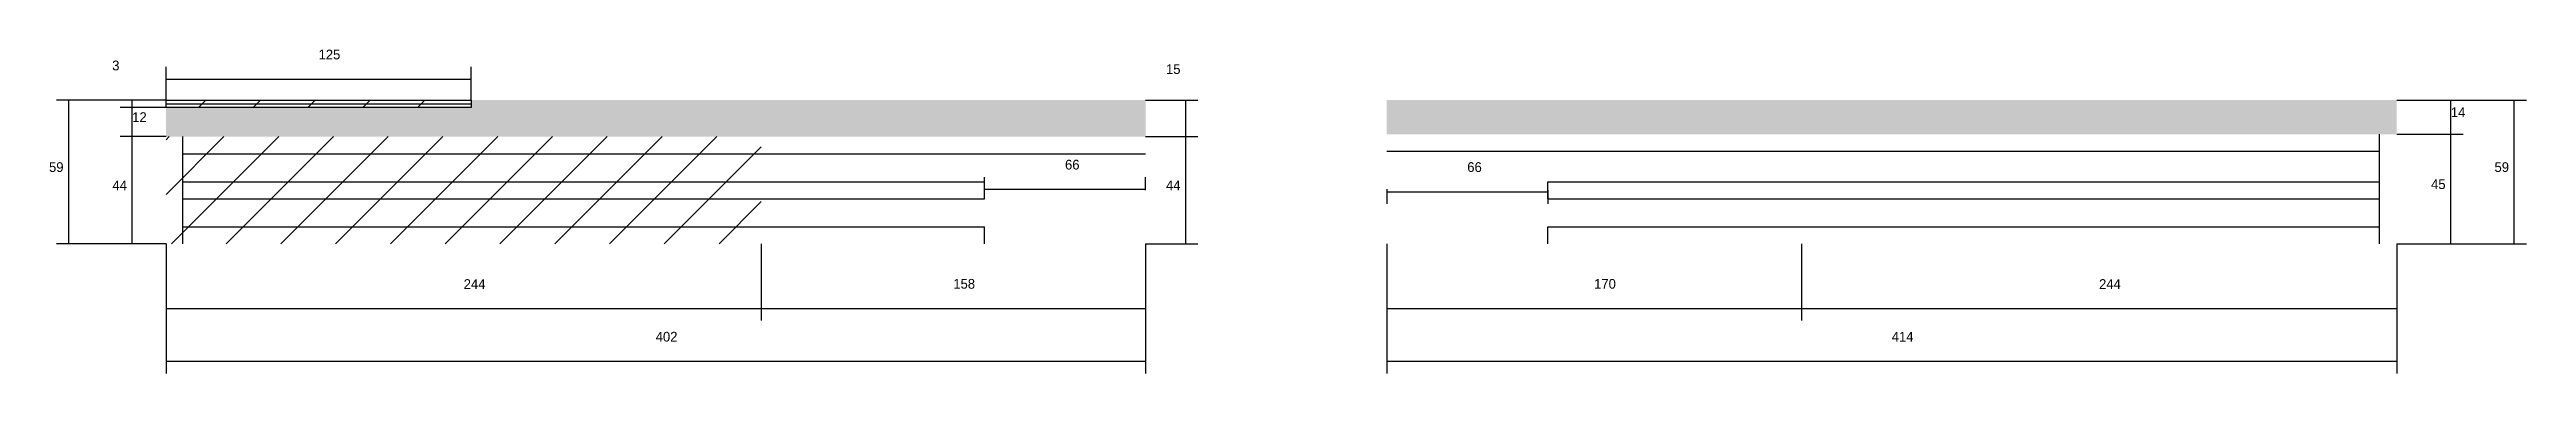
# Model space of a CAD drawing. Header units: metres. Extents: x 3906 to 8002, y 6939 to 8299.
# Drawn here: x 5170 to 6185, y 7007 to 7140 of the extents above; entities that cross this region are included whole.
import ezdxf

# ---------------------------------------------------------------- set-up
doc = ezdxf.new("R2010")
doc.units = ezdxf.units.M
for name, color, linetype in [('COTA', 241, 'Continuous'), ('Painéis', 200, 'Continuous'), ('REAPROVEITAMENTO', 251, 'Continuous'), ('SARR_2.2x7', 40, 'Continuous'), ('SARR_EDITAR', 141, 'Continuous')]:
    doc.layers.add(name, color=color, linetype=linetype)

msp = doc.modelspace()

# ---------------------------------------------------------------- texts
at = {"layer": 'COTA'}
for s, p in [('125', (5280, 7136.3)), ('3', (5195.4, 7131.8)), ('15', (5627.4, 7130.3)), ('12', (5203.6, 7110.6)), ('14', (6154.1, 7112.6)), ('59', (5169.5, 7090.1)), ('59', (6172, 7090.1)), ('44', (5195.5, 7082.6)), ('44', (5627.4, 7082.6)), ('45', (6146, 7083.1)), ('244', (5339.5, 7042.1)), ('158', (5540.2, 7042.2)), ('170', (5802.9, 7042.2)), ('244', (6009.9, 7042.1)), ('402', (5418.2, 7020.5)), ('414', (5924.9, 7020.5))]:
    msp.add_text(s, height=4, dxfattribs=at).set_placement(p)
at = {"layer": 'Painéis'}
for p in [(5586, 7091.1), (5750.9, 7090.1)]:
    msp.add_text('66', height=4, dxfattribs=at).set_placement(p)

# ---------------------------------------------------------------- hatches: boundary and pattern name
at = {"layer": 'COTA'}
h = msp.add_hatch(dxfattribs=at)
h.set_pattern_fill('AR-CONC', scale=0.03)
h.paths.add_polyline_path([(5619, 7104.6), (5619, 7119.6), (5619, 7119.6), (5342.5, 7119.6), (5342.5, 7119.6), (5342.5, 7116.6), (5342.5, 7116.6), (5217.5, 7116.6), (5217.5, 7116.6), (5217.5, 7104.6), (5217.5, 7104.6), (5619, 7104.6)])
h = msp.add_hatch(dxfattribs=at)
h.set_pattern_fill('AR-CONC', scale=0.03)
h.paths.add_polyline_path([(5717.9, 7119.6), (5717.9, 7105.6), (5717.9, 7105.6), (6131.9, 7105.6), (6131.9, 7105.6), (6131.9, 7119.6), (6131.9, 7119.6), (5717.9, 7119.6)])
at = {"layer": 'REAPROVEITAMENTO'}
h = msp.add_hatch(dxfattribs=at)
h.set_pattern_fill('ANSI31', scale=5)
h.paths.add_polyline_path([(5342.5, 7116.6), (5342.5, 7119.6), (5342.5, 7119.6), (5217.5, 7119.6), (5217.5, 7119.6), (5217.5, 7116.6), (5217.5, 7116.6), (5342.5, 7116.6)])
h = msp.add_hatch(dxfattribs=at)
h.set_pattern_fill('ANSI31', scale=5)
h.paths.add_polyline_path([(5217.5, 7104.6), (5217.5, 7060.6), (5217.5, 7060.6), (5461.5, 7060.6), (5461.5, 7060.6), (5461.5, 7104.6), (5461.5, 7104.6), (5217.5, 7104.6)])

# ---------------------------------------------------------------- linework, layer by layer
at = {"layer": 'COTA'}
for p, q in [((5217.5, 7119.6), (5217.5, 7133.2)), ((5217.5, 7128.2), (5342.5, 7128.2)), ((5342.5, 7119.6), (5342.5, 7133.2)), ((5217.5, 7119.6), (5172.6, 7119.6)), ((5177.6, 7060.6), (5177.6, 7119.6)), ((5217.5, 7119.6), (5198.6, 7119.6)), ((5203.6, 7116.6), (5203.6, 7119.6)), ((5619, 7119.6), (5640.5, 7119.6)), ((5635.5, 7104.6), (5635.5, 7119.6)), ((6131.9, 7119.6), (6159.1, 7119.6)), ((6131.9, 7119.6), (6185.1, 7119.6)), ((6154.1, 7105.6), (6154.1, 7119.6)), ((6180.1, 7060.6), (6180.1, 7119.6)), ((5217.5, 7116.6), (5198.6, 7116.6)), ((5217.5, 7116.6), (5198.6, 7116.6)), ((5203.6, 7104.6), (5203.6, 7116.6)), ((5217.5, 7104.6), (5198.6, 7104.6)), ((5217.5, 7104.6), (5198.6, 7104.6)), ((5203.6, 7060.6), (5203.6, 7104.6)), ((5619, 7104.6), (5640.5, 7104.6)), ((5619, 7104.6), (5640.5, 7104.6)), ((5635.5, 7060.6), (5635.5, 7104.6)), ((6131.9, 7105.6), (6159.1, 7105.6)), ((6131.9, 7105.6), (6159.1, 7105.6)), ((6154.1, 7060.6), (6154.1, 7105.6)), ((5217.5, 7060.6), (5172.6, 7060.6)), ((5217.5, 7060.6), (5198.6, 7060.6)), ((5217.5, 7060.6), (5217.5, 7029.1)), ((5217.5, 7060.6), (5217.5, 7007.4)), ((5461.5, 7060.6), (5461.5, 7029.1)), ((5461.5, 7060.6), (5461.5, 7029.1)), ((5619, 7060.6), (5619, 7029.1)), ((5619, 7060.6), (5619, 7007.4)), ((5619, 7060.6), (5640.5, 7060.6)), ((5717.9, 7060.6), (5717.9, 7029.1)), ((5717.9, 7060.6), (5717.9, 7007.4)), ((5887.9, 7060.6), (5887.9, 7029.1)), ((5887.9, 7060.6), (5887.9, 7029.1)), ((6131.9, 7060.6), (6131.9, 7029.1)), ((6131.9, 7060.6), (6131.9, 7007.4)), ((6131.9, 7060.6), (6159.1, 7060.6)), ((6131.9, 7060.6), (6185.1, 7060.6)), ((5217.5, 7034.1), (5461.5, 7034.1)), ((5461.5, 7034.1), (5619, 7034.1)), ((5717.9, 7034.1), (5887.9, 7034.1)), ((5887.9, 7034.1), (6131.9, 7034.1)), ((5217.5, 7012.4), (5619, 7012.4)), ((5717.9, 7012.4), (6131.9, 7012.4))]:
    msp.add_line(p, q, dxfattribs=at)
at = {"layer": 'Painéis'}
for p, q in [((5553, 7082.6), (5553, 7088)), ((5619, 7082.6), (5619, 7088)), ((5553, 7083), (5619, 7083)), ((5717.9, 7083.1), (5717.9, 7077)), ((5717.9, 7082), (5783.9, 7082)), ((5783.9, 7082.6), (5783.9, 7077))]:
    msp.add_line(p, q, dxfattribs=at)
msp.add_lwpolyline([(5217.5, 7119.6), (5342.5, 7119.6), (5342.5, 7116.6), (5217.5, 7116.6)], close=True, dxfattribs=at)
at = {"layer": 'SARR_2.2x7'}
for p, q in [((5224.4, 7060.6), (5224.4, 7104.6)), ((5224.4, 7097.6), (5461.5, 7097.6)), ((5461.5, 7097.6), (5619, 7097.6)), ((5717.9, 7098.6), (5887.9, 7098.6)), ((5887.9, 7098.6), (6124.9, 7098.6)), ((6124.9, 7060.6), (6124.9, 7105.6)), ((5224.4, 7086.1), (5461.5, 7086.1)), ((5224.4, 7079.1), (5461.5, 7079.1)), ((5461.5, 7086.1), (5553, 7086.1)), ((5461.5, 7079.1), (5553, 7079.1)), ((5553, 7079.1), (5553, 7086.1)), ((5783.9, 7086.1), (5887.9, 7086.1)), ((5783.9, 7079.1), (5783.9, 7086.1)), ((5783.9, 7079.1), (5887.9, 7079.1)), ((5887.9, 7086.1), (6124.9, 7086.1)), ((5887.9, 7079.1), (6124.9, 7079.1)), ((5224.4, 7067.6), (5461.5, 7067.6)), ((5461.5, 7067.6), (5553, 7067.6)), ((5553, 7060.6), (5553, 7067.6)), ((5783.9, 7067.6), (5887.9, 7067.6)), ((5783.9, 7060.6), (5783.9, 7067.6)), ((5887.9, 7067.6), (6124.9, 7067.6))]:
    msp.add_line(p, q, dxfattribs=at)
at = {"layer": 'SARR_EDITAR'}
msp.add_line((5217.5, 7118.1), (5342.5, 7118.1), dxfattribs=at)

msp.set_redraw_order([(e.dxf.handle, doc.entitydb.next_handle()) for e in msp.query("TEXT MTEXT ATTDEF DIMENSION ARC_DIMENSION")])  # texts and dimensions are drawn at this point

doc.saveas('drawing.dxf')
